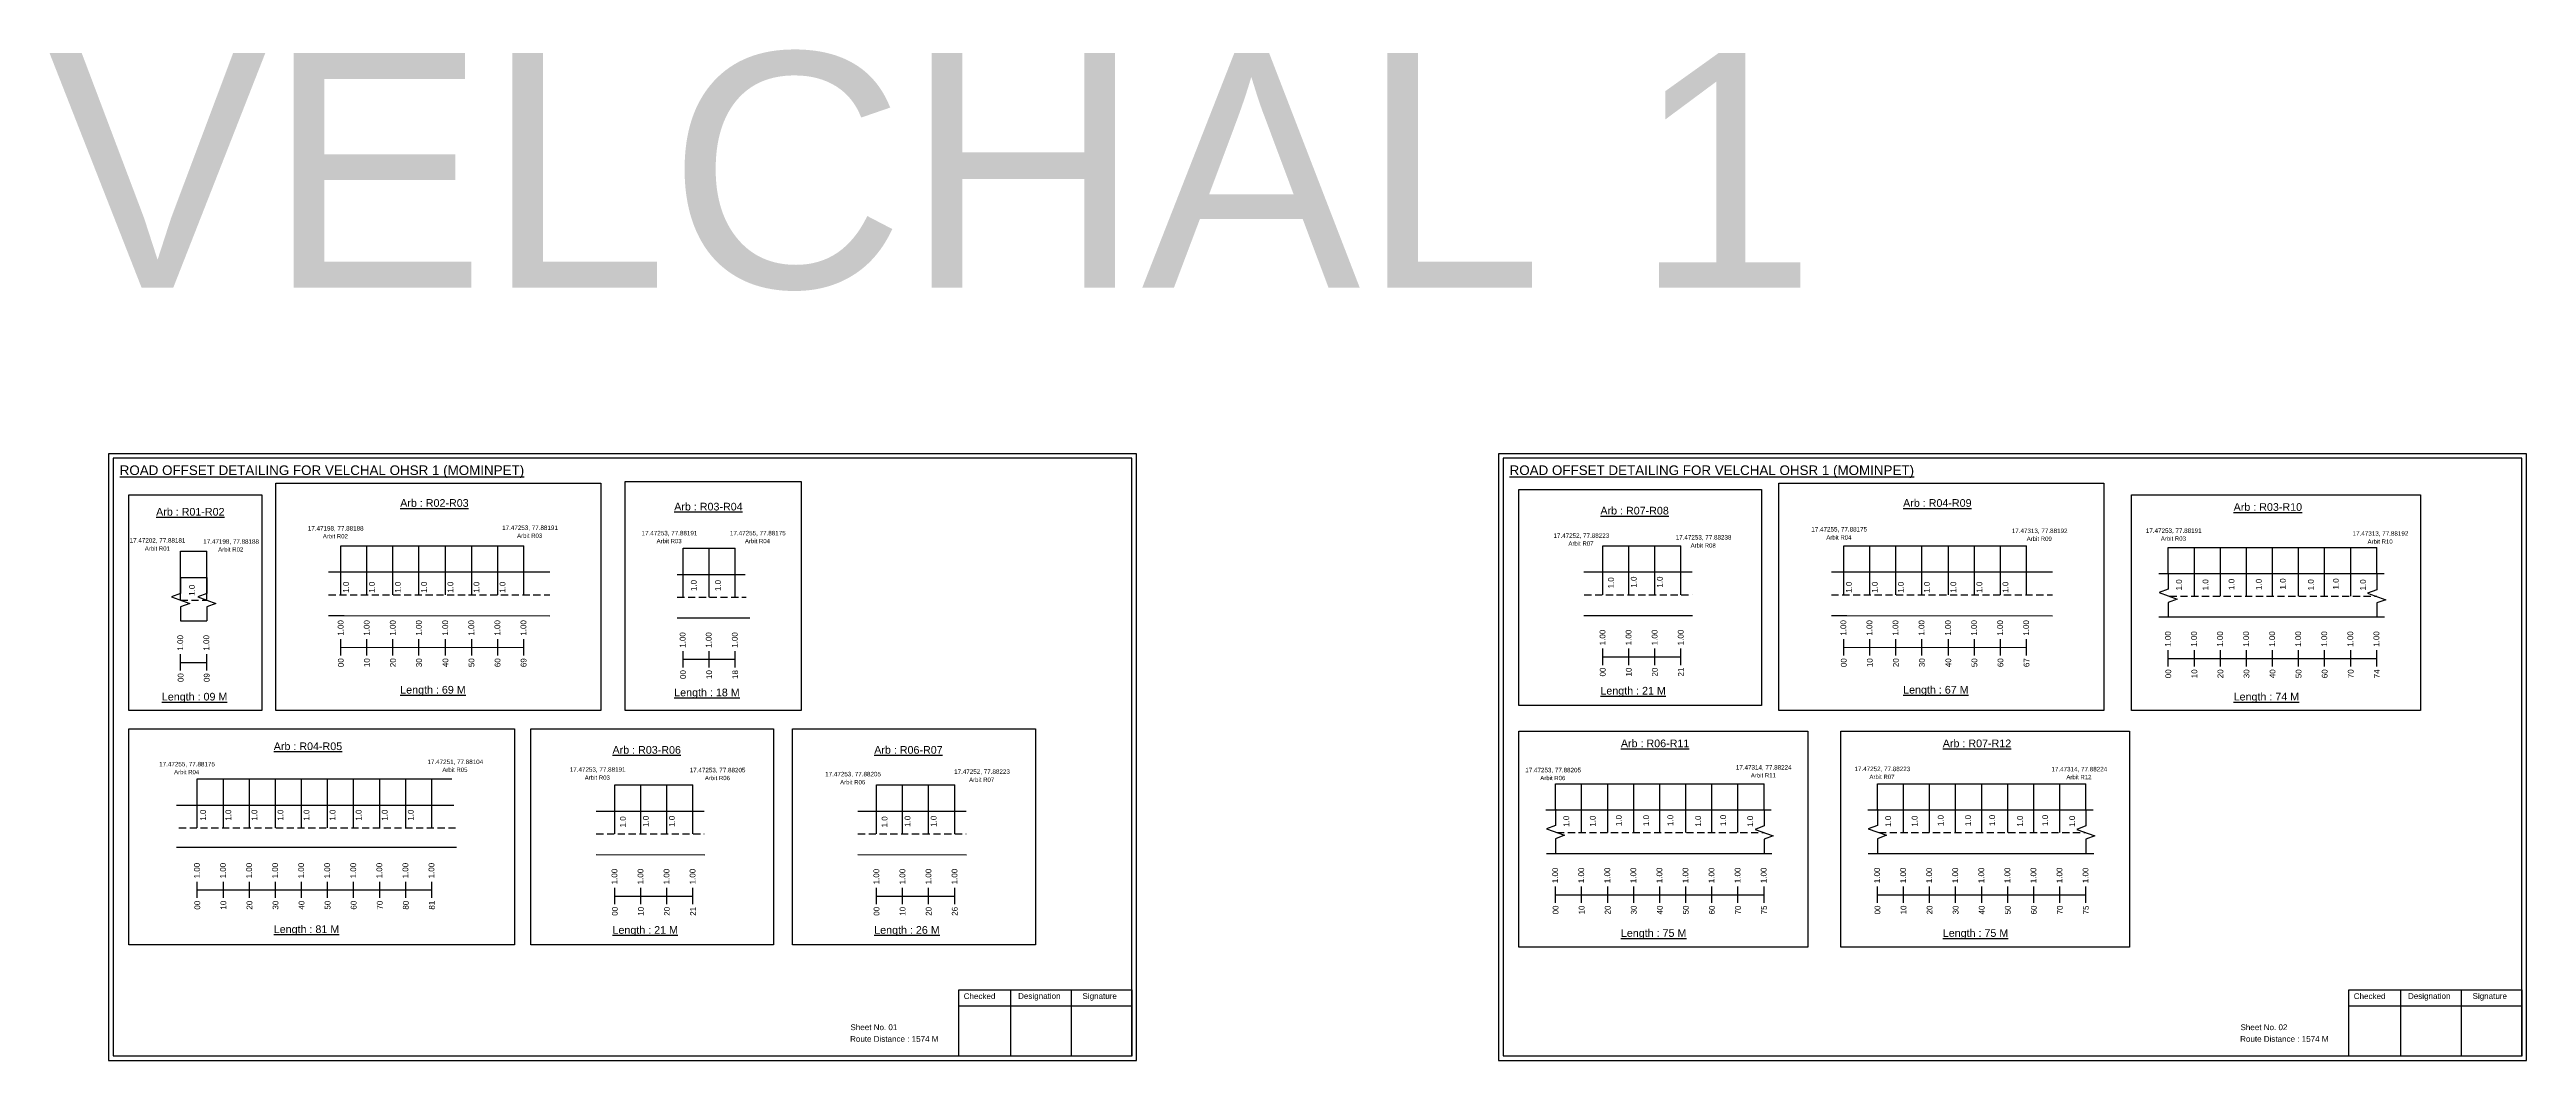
# Model space of a CAD drawing. Header units: inches. Extents: x -117 to 51867, y -12715 to 3423.
# Drawn here: x 36809 to 38102, y 396 to 924 of the extents above; entities that cross this region are included whole.
import ezdxf

# ---------------------------------------------------------------- set-up
doc = ezdxf.new("R2010")
doc.units = ezdxf.units.IN
doc.header["$MEASUREMENT"] = 0
doc.linetypes.add('DASHED2', pattern=[0.375, 0.25, -0.125])
doc.layers.add('PDF_Geometry', color=7, linetype='Continuous')
doc.layers.add('PDF_Text', color=5, linetype='Continuous')
doc.styles.add('PDF Arial', font='arial.ttf')
doc.styles.get("Standard").update_dxf_attribs({"font": 'arial.ttf'})

msp = doc.modelspace()

# ---------------------------------------------------------------- linework, layer by layer
at = {"color": 5}
for p, q in [((36877.3, 661.7), (36890.9, 661.7)), ((36960.9, 664.5), (37056.4, 664.5)), ((37139.5, 663.3), (37166.7, 663.3)), ((37619.5, 664.6), (37660.3, 664.6)), ((37745.3, 664.5), (37840.7, 664.5)), ((37914.7, 663.7), (38023.5, 663.7)), ((36886, 542.9), (37018.8, 542.9)), ((37103.9, 539.7), (37144.7, 539.7)), ((37240.5, 539.7), (37281.3, 539.7)), ((37594.9, 540.3), (37703.7, 540.3)), ((37762.9, 540.3), (37871.7, 540.3))]:
    msp.add_line(p, q, dxfattribs=at)
for p, q in [((36877.3, 636.2), (36877.3, 661.7)), ((36890.9, 636.2), (36890.9, 661.7)), ((36960.9, 639), (36960.9, 664.5)), ((36974.5, 639), (36974.5, 664.5)), ((36988.1, 639), (36988.1, 664.5)), ((37001.7, 639), (37001.7, 664.5)), ((37015.6, 639), (37015.6, 664.5)), ((37029.2, 639), (37029.2, 664.5)), ((37042.8, 639), (37042.8, 664.5)), ((37056.4, 639), (37056.4, 664.5)), ((37139.5, 637.7), (37139.5, 663.3)), ((37153.1, 637.7), (37153.1, 663.3)), ((37166.7, 637.7), (37166.7, 663.3)), ((37619.5, 639), (37619.5, 664.6)), ((37633.1, 639), (37633.1, 664.6)), ((37646.7, 639), (37646.7, 664.6)), ((37660.3, 639), (37660.3, 664.6)), ((37745.3, 639), (37745.3, 664.5)), ((37758.9, 639), (37758.9, 664.5)), ((37772.5, 639), (37772.5, 664.5)), ((37786.1, 639), (37786.1, 664.5)), ((37799.9, 639), (37799.9, 664.5)), ((37813.5, 639), (37813.5, 664.5)), ((37827.1, 639), (37827.1, 664.5)), ((37840.7, 639), (37840.7, 664.5)), ((37914.7, 650.1), (37914.7, 663.7)), ((37928.3, 638.2), (37928.3, 663.7)), ((37941.9, 638.2), (37941.9, 663.7)), ((37955.5, 638.2), (37955.5, 663.7)), ((37969.1, 638.2), (37969.1, 663.7)), ((37982.7, 638.2), (37982.7, 663.7)), ((37996.3, 638.2), (37996.3, 663.7)), ((38009.9, 638.2), (38009.9, 663.7)), ((38023.5, 650.1), (38023.5, 663.7)), ((36877.3, 648), (36890.9, 648)), ((37070, 650.8), (36954.5, 650.8)), ((37136.5, 649.6), (37171.9, 649.6)), ((37609.7, 650.9), (37666.2, 650.9)), ((37854.3, 650.8), (37738.9, 650.8)), ((37909.7, 650.1), (38027.3, 650.1)), ((36877.3, 625.4), (36890.9, 625.4)), ((36954.5, 628.2), (36962.6, 628.2)), ((36962.6, 628.2), (37070, 627.9)), ((37136.5, 626.9), (37174.3, 626.9)), ((37609.7, 628.2), (37666.4, 628.1)), ((37738.9, 628.2), (37746.9, 628.2)), ((37746.9, 628.2), (37854.3, 627.9)), ((37909.8, 627.4), (38027.6, 627.4)), ((36886, 517.3), (36886, 542.9)), ((36899.6, 517.3), (36899.6, 542.9)), ((36913.2, 517.3), (36913.2, 542.9)), ((36926.8, 517.3), (36926.8, 542.9)), ((36940.4, 517.3), (36940.4, 542.9)), ((36954, 517.3), (36954, 542.9)), ((36967.6, 517.3), (36967.6, 542.9)), ((36981.2, 517.3), (36981.2, 542.9)), ((36994.8, 517.3), (36994.8, 542.9)), ((37008.4, 517.3), (37008.4, 542.9)), ((37103.9, 514.2), (37103.9, 539.7)), ((37117.5, 514.2), (37117.5, 539.7)), ((37131.1, 514.2), (37131.1, 539.7)), ((37144.7, 514.2), (37144.7, 539.7)), ((37240.5, 514.2), (37240.5, 539.7)), ((37254.1, 514.2), (37254.1, 539.7)), ((37267.7, 514.2), (37267.7, 539.7)), ((37281.3, 514.2), (37281.3, 539.7)), ((37594.9, 526.7), (37594.9, 540.3)), ((37608.5, 514.8), (37608.5, 540.3)), ((37622.1, 514.8), (37622.1, 540.3)), ((37635.7, 514.8), (37635.7, 540.3)), ((37649.3, 514.8), (37649.3, 540.3)), ((37662.9, 514.8), (37662.9, 540.3)), ((37676.5, 514.8), (37676.5, 540.3)), ((37690.1, 514.8), (37690.1, 540.3)), ((37703.7, 526.7), (37703.7, 540.3)), ((37762.9, 526.7), (37762.9, 540.3)), ((37776.5, 514.8), (37776.5, 540.3)), ((37790.1, 514.8), (37790.1, 540.3)), ((37803.7, 514.8), (37803.7, 540.3)), ((37817.3, 514.8), (37817.3, 540.3)), ((37830.9, 514.8), (37830.9, 540.3)), ((37844.5, 514.8), (37844.5, 540.3)), ((37858.1, 514.8), (37858.1, 540.3)), ((37871.7, 526.7), (37871.7, 540.3)), ((36875.1, 529.2), (37019.9, 529.2)), ((37094.1, 526), (37150.5, 526)), ((37230.7, 526), (37287.2, 526)), ((37589.9, 526.7), (37707.5, 526.7)), ((37757.9, 526.7), (37875.5, 526.7)), ((37021.3, 507), (36875.1, 507)), ((37094.1, 503.4), (37150.8, 503.2)), ((37230.7, 503.4), (37287.4, 503.2)), ((37590.1, 504), (37707.8, 504)), ((37758.1, 504), (37875.8, 504))]:
    msp.add_line(p, q)
at = {"linetype": 'DASHED2', "ltscale": 15}
for p, q in [((36877.3, 636.2), (36890.9, 636.2)), ((36954.5, 639), (37070, 639)), ((37136.5, 637.7), (37172.4, 637.7)), ((37609.9, 639), (37666.2, 639)), ((37738.9, 639), (37854.3, 639)), ((37915.4, 638.2), (38023.5, 638.2)), ((36876.4, 517.3), (37020.8, 517.3)), ((37094.2, 514.2), (37150.5, 514.2)), ((37230.8, 514.2), (37287.2, 514.2)), ((37595.7, 514.8), (37703.7, 514.8)), ((37763.7, 514.8), (37871.7, 514.8))]:
    msp.add_line(p, q, dxfattribs=at)
at = {"color": 217, "true_color": 0x93278f}
for p, q in [((36877.3, 599.5), (36877.3, 608)), ((36890.9, 599.5), (36890.9, 608)), ((36960.9, 607.3), (36960.9, 615.8)), ((36960.9, 611.5), (37056.4, 611.6)), ((36974.5, 607.3), (36974.5, 615.8)), ((36988.1, 607.3), (36988.1, 615.8)), ((37001.7, 607.3), (37001.7, 615.8)), ((37015.6, 607.3), (37015.6, 615.8)), ((37029.2, 607.3), (37029.2, 615.8)), ((37042.8, 607.3), (37042.8, 615.8)), ((37056.4, 607.3), (37056.4, 615.8)), ((37139.5, 601), (37139.5, 609.6)), ((37153.1, 601), (37153.1, 609.6)), ((37166.7, 601), (37166.7, 609.6)), ((37619.5, 602.3), (37619.5, 610.9)), ((37633.1, 602.3), (37633.1, 610.9)), ((37646.7, 602.3), (37646.7, 610.9)), ((37660.3, 602.3), (37660.3, 610.9)), ((37745.3, 607.3), (37745.3, 615.8)), ((37745.3, 611.5), (37840.7, 611.6)), ((37758.9, 607.3), (37758.9, 615.8)), ((37772.5, 607.3), (37772.5, 615.8)), ((37786.1, 607.3), (37786.1, 615.8)), ((37799.9, 607.3), (37799.9, 615.8)), ((37813.5, 607.3), (37813.5, 615.8)), ((37827.1, 607.3), (37827.1, 615.8)), ((37840.7, 607.3), (37840.7, 615.8)), ((37914.7, 601.5), (37914.7, 610)), ((37928.3, 601.5), (37928.3, 610)), ((37941.9, 601.5), (37941.9, 610)), ((37955.5, 601.5), (37955.5, 610)), ((37969.1, 601.5), (37969.1, 610)), ((37982.7, 601.5), (37982.7, 610)), ((37996.3, 601.5), (37996.3, 610)), ((38009.9, 601.5), (38009.9, 610)), ((38023.5, 601.5), (38023.5, 610)), ((36877.3, 603.7), (36890.9, 603.7)), ((37139.5, 605.3), (37166.7, 605.3)), ((37619.5, 606.6), (37660.3, 606.6)), ((37914.7, 605.7), (38023.5, 605.7)), ((36886, 480.7), (36886, 489.2)), ((36886, 484.9), (37008.4, 484.9)), ((36899.6, 480.7), (36899.6, 489.2)), ((36913.2, 480.7), (36913.2, 489.2)), ((36926.8, 480.7), (36926.8, 489.2)), ((36940.4, 480.7), (36940.4, 489.2)), ((36954, 480.7), (36954, 489.2)), ((36967.6, 480.7), (36967.6, 489.2)), ((36981.2, 480.7), (36981.2, 489.2)), ((36994.8, 480.7), (36994.8, 489.2)), ((37008.4, 480.7), (37008.4, 489.2)), ((37103.9, 477.5), (37103.9, 486)), ((37103.9, 481.7), (37144.7, 481.7)), ((37117.5, 477.5), (37117.5, 486)), ((37131.1, 477.5), (37131.1, 486)), ((37144.7, 477.5), (37144.7, 486)), ((37240.5, 477.5), (37240.5, 486)), ((37240.5, 481.7), (37281.3, 481.7)), ((37254.1, 477.5), (37254.1, 486)), ((37267.7, 477.5), (37267.7, 486)), ((37281.3, 477.5), (37281.3, 486)), ((37594.9, 478.1), (37594.9, 486.7)), ((37594.9, 482.4), (37703.7, 482.4)), ((37608.5, 478.1), (37608.5, 486.7)), ((37622.1, 478.1), (37622.1, 486.7)), ((37635.7, 478.1), (37635.7, 486.7)), ((37649.3, 478.1), (37649.3, 486.7)), ((37662.9, 478.1), (37662.9, 486.7)), ((37676.5, 478.1), (37676.5, 486.7)), ((37690.1, 478.1), (37690.1, 486.7)), ((37703.7, 478.1), (37703.7, 486.7)), ((37762.9, 478.1), (37762.9, 486.7)), ((37762.9, 482.4), (37871.7, 482.4)), ((37776.5, 478.1), (37776.5, 486.7)), ((37790.1, 478.1), (37790.1, 486.7)), ((37803.7, 478.1), (37803.7, 486.7)), ((37817.3, 478.1), (37817.3, 486.7)), ((37830.9, 478.1), (37830.9, 486.7)), ((37844.5, 478.1), (37844.5, 486.7)), ((37858.1, 478.1), (37858.1, 486.7)), ((37871.7, 478.1), (37871.7, 486.7))]:
    msp.add_line(p, q, dxfattribs=at)
for points in [[(37109.3, 698.1), (37201.2, 698.1), (37201.2, 578.5), (37109.3, 578.5)], [(36850.2, 691.2), (36919.6, 691.2), (36919.6, 578.5), (36850.2, 578.5)], [(36927, 697.3), (37096.6, 697.3), (37096.6, 578.5), (36927, 578.5)], [(37575.7, 693.9), (37702.4, 693.9), (37702.4, 581.2), (37575.7, 581.2)], [(37711.4, 697.3), (37881, 697.3), (37881, 578.5), (37711.4, 578.5)], [(37895.5, 691.2), (38046.3, 691.2), (38046.3, 578.5), (37895.5, 578.5)], [(36850.2, 569), (37051.5, 569), (37051.5, 456.3), (36850.2, 456.3)], [(37060, 569), (37186.8, 569), (37186.8, 456.3), (37060, 456.3)], [(37196.7, 569), (37323.4, 569), (37323.4, 456.3), (37196.7, 456.3)], [(37575.7, 567.8), (37726.5, 567.8), (37726.5, 455.1), (37575.7, 455.1)], [(37743.7, 567.8), (37894.5, 567.8), (37894.5, 455.1), (37743.7, 455.1)]]:
    msp.add_lwpolyline(points, close=True)
at = {"linetype": 'Continuous'}
for points in [[(36877.3, 648), (36877.3, 639.6), (36872.6, 637.9), (36882.1, 634.4), (36877.3, 632.7), (36877.3, 625.4)], [(36890.9, 648), (36890.9, 639.6), (36886.2, 637.9), (36895.7, 634.4), (36890.9, 632.7), (36890.9, 625.4)], [(37914.7, 650.3), (37914.7, 641.9), (37909.9, 640.2), (37919.4, 636.7), (37914.7, 635), (37914.7, 627.7)], [(38023.5, 650.1), (38023.5, 641.6), (38018.7, 639.9), (38028.2, 636.4), (38023.5, 634.7), (38023.5, 627.4)], [(37594.9, 527), (37594.9, 518.5), (37590.2, 516.8), (37599.6, 513.4), (37594.9, 511.6), (37594.9, 504.3)], [(37703.7, 526.7), (37703.7, 518.3), (37699, 516.5), (37708.5, 513.1), (37703.7, 511.4), (37703.7, 504)], [(37762.9, 527), (37762.9, 518.5), (37758.1, 516.8), (37767.6, 513.4), (37762.9, 511.6), (37762.9, 504.3)], [(37871.7, 526.7), (37871.7, 518.3), (37867, 516.5), (37876.4, 513.1), (37871.7, 511.4), (37871.7, 504)]]:
    msp.add_lwpolyline(points, dxfattribs=at)
at = {"layer": 'PDF_Geometry'}
for points in [[(36839.7, 712.6), (36839.7, 395.9), (37376.1, 395.9), (37376.1, 712.6)], [(37565.2, 712.6), (37565.2, 395.9), (38101.6, 395.9), (38101.6, 712.6)], [(36842, 710.3), (36842, 398.3), (37373.7, 398.3), (37373.7, 710.3)], [(37567.5, 710.3), (37567.5, 398.3), (38099.2, 398.3), (38099.2, 710.3)]]:
    msp.add_lwpolyline(points, close=True, dxfattribs=at)
at = {"layer": 'PDF_Geometry', "color": 242, "true_color": 0xcc1f26}
for points in [[(37373.7, 398.2), (37283.4, 398.2), (37283.4, 432.8), (37373.7, 432.8)], [(38099.2, 398.2), (38008.9, 398.2), (38008.9, 432.8), (38099.2, 432.8)]]:
    msp.add_lwpolyline(points, close=True, dxfattribs=at)
for points in [[(37310.4, 432.8), (37310.4, 398.2)], [(37342.1, 432.8), (37342.1, 398.2)], [(38035.8, 432.8), (38035.8, 398.2)], [(38067.6, 432.8), (38067.6, 398.2)], [(37283.4, 424.4), (37373.7, 424.4)], [(38008.9, 424.4), (38099.2, 424.4)]]:
    msp.add_lwpolyline(points, dxfattribs=at)

# ---------------------------------------------------------------- texts
for s, height, p in [('VELCHAL 1', 122.54, (36808.1, 799.3)), ('Sheet No. 01', 3, (37226.9, 411.7)), ('Sheet No. 02', 3, (37952.4, 411.7)), ('Route Distance : 1574 M', 3, (37226.7, 405.6)), ('Route Distance : 1574 M', 3, (37952.2, 405.6))]:
    msp.add_text(s, height=height).set_placement(p)
at = {"color": 242, "true_color": 0xcd2027}
for s, height, p in [('%%UROAD OFFSET DETAILING FOR VELCHAL OHSR 1 (MOMINPET)', 5, (36845.5, 701.5)), ('%%UROAD OFFSET DETAILING FOR VELCHAL OHSR 1 (MOMINPET)', 5, (37570.9, 701.5)), ('%%UArb : R02-R03', 4, (36991.9, 684.9)), ('%%UArb : R03-R04', 4, (37134.9, 683)), ('%%UArb : R04-R09', 4, (37776.3, 684.9)), ('%%UArb : R03-R10', 4, (37948.8, 682.8)), ('%%UArb : R01-R02', 4, (36864.5, 680.3)), ('%%UArb : R07-R08', 4, (37618.3, 680.9)), ('%%ULength : 09 M', 4, (36867.5, 583.8)), ('%%ULength : 69 M', 4, (36991.9, 587.4)), ('%%ULength : 18 M', 4, (37134.9, 586)), ('%%ULength : 21 M', 4, (37618.3, 586.9)), ('%%ULength : 67 M', 4, (37776.3, 587.4)), ('%%ULength : 74 M', 4, (37948.8, 583.8)), ('%%UArb : R04-R05', 4, (36925.9, 557.9)), ('%%UArb : R03-R06', 4, (37102.7, 556)), ('%%UArb : R06-R07', 4, (37239.3, 556)), ('%%UArb : R06-R11', 4, (37629, 559.4)), ('%%UArb : R07-R12', 4, (37797, 559.4)), ('%%ULength : 81 M', 4, (36925.9, 462.4)), ('%%ULength : 21 M', 4, (37102.7, 462)), ('%%ULength : 26 M', 4, (37239.3, 462)), ('%%ULength : 75 M', 4, (37629, 460.4)), ('%%ULength : 75 M', 4, (37797, 460.4))]:
    msp.add_text(s, height=height, dxfattribs=at).set_placement(p)
at = {"color": 5}
for s, height, p in [('17.47198, 77.88188', 2.34, (36943.7, 672.5)), ('17.47253, 77.88191', 2.34, (37045.1, 672.8)), ('17.47253, 77.88191', 2.34, (37117.9, 670)), ('17.47255, 77.88175', 2.34, (37164, 670)), ('17.47255, 77.88175', 2.34, (37728.4, 672)), ('17.47313, 77.88192', 2.34, (37833, 671.2)), ('17.47253, 77.88191', 2.34, (37903, 671.3)), ('17.47202, 77.88181', 2.34, (36850.7, 666.2)), ('Arbit R01', 2.25, (36858.6, 662)), ('17.47198, 77.88188', 2.34, (36889.1, 665.6)), ('Arbit R02', 2.25, (36896.9, 661.5)), ('Arbit R02', 2.25, (36951.5, 668.4)), ('Arbit R03', 2.25, (37052.9, 668.7)), ('Arbit R03', 2.25, (37125.7, 665.9)), ('Arbit R04', 2.25, (37171.8, 665.9)), ('17.47252, 77.88223', 2.34, (37593.8, 668.7)), ('Arbit R07', 2.25, (37601.6, 664.6)), ('17.47253, 77.88238', 2.34, (37657.6, 667.8)), ('Arbit R08', 2.25, (37665.4, 663.6)), ('Arbit R04', 2.25, (37736.2, 667.8)), ('Arbit R09', 2.25, (37840.8, 667.1)), ('Arbit R03', 2.25, (37910.8, 667.2)), ('17.47313, 77.88192', 2.34, (38010.9, 669.8)), ('Arbit R10', 2.25, (38018.7, 665.6)), ('17.47255, 77.88175', 2.34, (36866.1, 549.4)), ('Arbit R04', 2.25, (36873.9, 545.3)), ('17.47251, 77.88104', 2.34, (37006.1, 550.6)), ('Arbit R05', 2.25, (37013.9, 546.5)), ('17.47253, 77.88191', 2.34, (37080.4, 546.6)), ('Arbit R03', 2.25, (37088.2, 542.4)), ('17.47253, 77.88205', 2.34, (37143, 546.3)), ('Arbit R06', 2.25, (37150.9, 542.2)), ('17.47253, 77.88205', 2.34, (37213.7, 544.2)), ('17.47252, 77.88223', 2.34, (37281, 545.5)), ('Arbit R07', 2.25, (37288.8, 541.3)), ('17.47253, 77.88205', 2.34, (37579.1, 546.3)), ('Arbit R06', 2.25, (37586.9, 542.2)), ('17.47314, 77.88224', 2.34, (37689, 547.7)), ('Arbit R11', 2.25, (37696.8, 543.6)), ('17.47252, 77.88223', 2.34, (37750.9, 546.9)), ('Arbit R07', 2.25, (37758.7, 542.8)), ('17.47314, 77.88224', 2.34, (37853.7, 546.8)), ('Arbit R12', 2.25, (37861.5, 542.7)), ('Arbit R06', 2.25, (37221.5, 540))]:
    msp.add_text(s, height=height, dxfattribs=at).set_placement(p)
for p in [(37146.6, 640.9), (37159.2, 640.9), (37625.3, 642.3), (37637.2, 642.7), (37650.8, 642.7), (37921.8, 641.2), (37935.6, 641.3), (37949.2, 641.5), (37963.4, 641.5), (37976, 641.7), (37990.6, 641.3), (38003.7, 641.7), (38017.8, 641.2), (36884.7, 638.4), (36965.1, 640), (36978.6, 640), (36992.2, 640), (37005.8, 640), (37019.6, 640), (37033.2, 640), (37046.8, 640), (37749.5, 640), (37763, 640), (37776.6, 640), (37790.2, 640), (37804, 640), (37817.6, 640), (37831.2, 640), (36890.5, 521), (36903.7, 521), (36917.3, 521), (36930.9, 521), (36944.5, 521), (36958.1, 521), (36971.7, 521), (36985.3, 521), (36998.9, 521), (37109.6, 517.5), (37121.6, 517.8), (37135.2, 517.8), (37246.2, 517.5), (37258.2, 517.8), (37271.8, 517.8), (37602, 517.8), (37615.8, 517.9), (37629.4, 518.2), (37643.7, 518.2), (37656.3, 518.3), (37670.8, 517.9), (37683.9, 518.3), (37698, 517.8), (37770, 517.8), (37783.8, 517.9), (37797.4, 518.2), (37811.7, 518.2), (37824.3, 518.3), (37838.8, 517.9), (37851.9, 518.3), (37866, 517.8)]:
    msp.add_text('1.0', height=3, rotation=90).set_placement(p)
at = {"color": 217, "true_color": 0x93278f}
for s, p in [('1.00', (36962.3, 617.6)), ('1.00', (36975.9, 617.6)), ('1.00', (36989.5, 617.6)), ('1.00', (37003.1, 617.6)), ('1.00', (37016.9, 617.6)), ('1.00', (37030.5, 617.6)), ('1.00', (37044.1, 617.6)), ('1.00', (37057.7, 617.6)), ('1.00', (37620.9, 612.6)), ('1.00', (37634.5, 612.6)), ('1.00', (37648.1, 612.6)), ('1.00', (37661.7, 612.6)), ('1.00', (37746.6, 617.6)), ('1.00', (37760.2, 617.6)), ('1.00', (37773.8, 617.6)), ('1.00', (37787.4, 617.6)), ('1.00', (37801.2, 617.6)), ('1.00', (37814.8, 617.6)), ('1.00', (37828.4, 617.6)), ('1.00', (37842, 617.6)), ('1.00', (36878.6, 609.8)), ('1.00', (36892.2, 609.8)), ('1.00', (37140.8, 611.3)), ('1.00', (37154.4, 611.3)), ('1.00', (37168, 611.3)), ('1.00', (37916, 611.8)), ('1.00', (37929.6, 611.8)), ('1.00', (37943.2, 611.8)), ('1.00', (37956.8, 611.8)), ('1.00', (37970.4, 611.8)), ('1.00', (37984, 611.8)), ('1.00', (37997.6, 611.8)), ('1.00', (38011.2, 611.8)), ('1.00', (38024.8, 611.8)), ('00', (36878.8, 593.4)), ('09', (36892.4, 593.4)), ('00', (36962.4, 601.2)), ('10', (36976, 601.2)), ('20', (36989.6, 601.2)), ('30', (37003.2, 601.2)), ('40', (37017, 601.2)), ('50', (37030.6, 601.2)), ('60', (37044.2, 601.2)), ('69', (37057.8, 601.2)), ('00', (37141, 595)), ('10', (37154.6, 595)), ('18', (37168.2, 595)), ('00', (37621, 596.3)), ('10', (37634.6, 596.3)), ('20', (37648.2, 596.3)), ('21', (37661.8, 596.3)), ('00', (37746.8, 601.2)), ('10', (37760.4, 601.2)), ('20', (37774, 601.2)), ('30', (37787.6, 601.2)), ('40', (37801.4, 601.2)), ('50', (37815, 601.2)), ('60', (37828.6, 601.2)), ('67', (37842.2, 601.2)), ('00', (37916.2, 595.4)), ('10', (37929.8, 595.4)), ('20', (37943.4, 595.4)), ('30', (37957, 595.4)), ('40', (37970.6, 595.4)), ('50', (37984.2, 595.4)), ('60', (37997.8, 595.4)), ('70', (38011.4, 595.4)), ('74', (38025, 595.4)), ('1.00', (36887.3, 490.9)), ('1.00', (36900.9, 490.9)), ('1.00', (36914.5, 490.9)), ('1.00', (36928.1, 490.9)), ('1.00', (36941.7, 490.9)), ('1.00', (36955.3, 490.9)), ('1.00', (36968.9, 490.9)), ('1.00', (36982.5, 490.9)), ('1.00', (36996.1, 490.9)), ('1.00', (37009.7, 490.9)), ('1.00', (37105.2, 487.8)), ('1.00', (37118.8, 487.8)), ('1.00', (37132.4, 487.8)), ('1.00', (37146, 487.8)), ('1.00', (37241.9, 487.8)), ('1.00', (37255.5, 487.8)), ('1.00', (37269.1, 487.8)), ('1.00', (37282.7, 487.8)), ('1.00', (37596.2, 488.4)), ('1.00', (37609.8, 488.4)), ('1.00', (37623.4, 488.4)), ('1.00', (37637, 488.4)), ('1.00', (37650.6, 488.4)), ('1.00', (37664.2, 488.4)), ('1.00', (37677.8, 488.4)), ('1.00', (37691.4, 488.4)), ('1.00', (37705, 488.4)), ('1.00', (37764.2, 488.4)), ('1.00', (37777.8, 488.4)), ('1.00', (37791.4, 488.4)), ('1.00', (37805, 488.4)), ('1.00', (37818.6, 488.4)), ('1.00', (37832.2, 488.4)), ('1.00', (37845.8, 488.4)), ('1.00', (37859.4, 488.4)), ('1.00', (37873, 488.4)), ('00', (36887.5, 474.6)), ('10', (36901.1, 474.6)), ('20', (36914.7, 474.6)), ('30', (36928.3, 474.6)), ('40', (36941.9, 474.6)), ('50', (36955.5, 474.6)), ('60', (36969.1, 474.6)), ('70', (36982.7, 474.6)), ('80', (36996.3, 474.6)), ('81', (37009.9, 474.6)), ('00', (37105.4, 471.4)), ('10', (37119, 471.4)), ('20', (37132.6, 471.4)), ('21', (37146.2, 471.4)), ('00', (37242, 471.4)), ('10', (37255.6, 471.4)), ('20', (37269.2, 471.4)), ('26', (37282.8, 471.4)), ('00', (37596.4, 472.1)), ('10', (37610, 472.1)), ('20', (37623.6, 472.1)), ('30', (37637.2, 472.1)), ('40', (37650.8, 472.1)), ('50', (37664.4, 472.1)), ('60', (37678, 472.1)), ('70', (37691.6, 472.1)), ('75', (37705.2, 472.1)), ('00', (37764.4, 472.1)), ('10', (37778, 472.1)), ('20', (37791.6, 472.1)), ('30', (37805.2, 472.1)), ('40', (37818.8, 472.1)), ('50', (37832.4, 472.1)), ('60', (37846, 472.1)), ('70', (37859.6, 472.1)), ('75', (37873.2, 472.1))]:
    msp.add_text(s, height=3, rotation=90, dxfattribs=at).set_placement(p)
at = {"layer": 'PDF_Text', "color": 7, "attachment_point": 7, "style": 'PDF Arial'}
for s, insert, char_height in [('Checked', (37286, 427.9), 3), ('Designation', (37314.4, 427.1), 3.001), ('Signature', (37348, 427.1), 3), ('Checked', (38011.5, 427.9), 3), ('Designation', (38039.8, 427.1), 3.001), ('Signature', (38073.5, 427.1), 3)]:
    msp.add_mtext(s, dxfattribs=dict(at, insert=insert, char_height=char_height))

doc.saveas('drawing.dxf')
